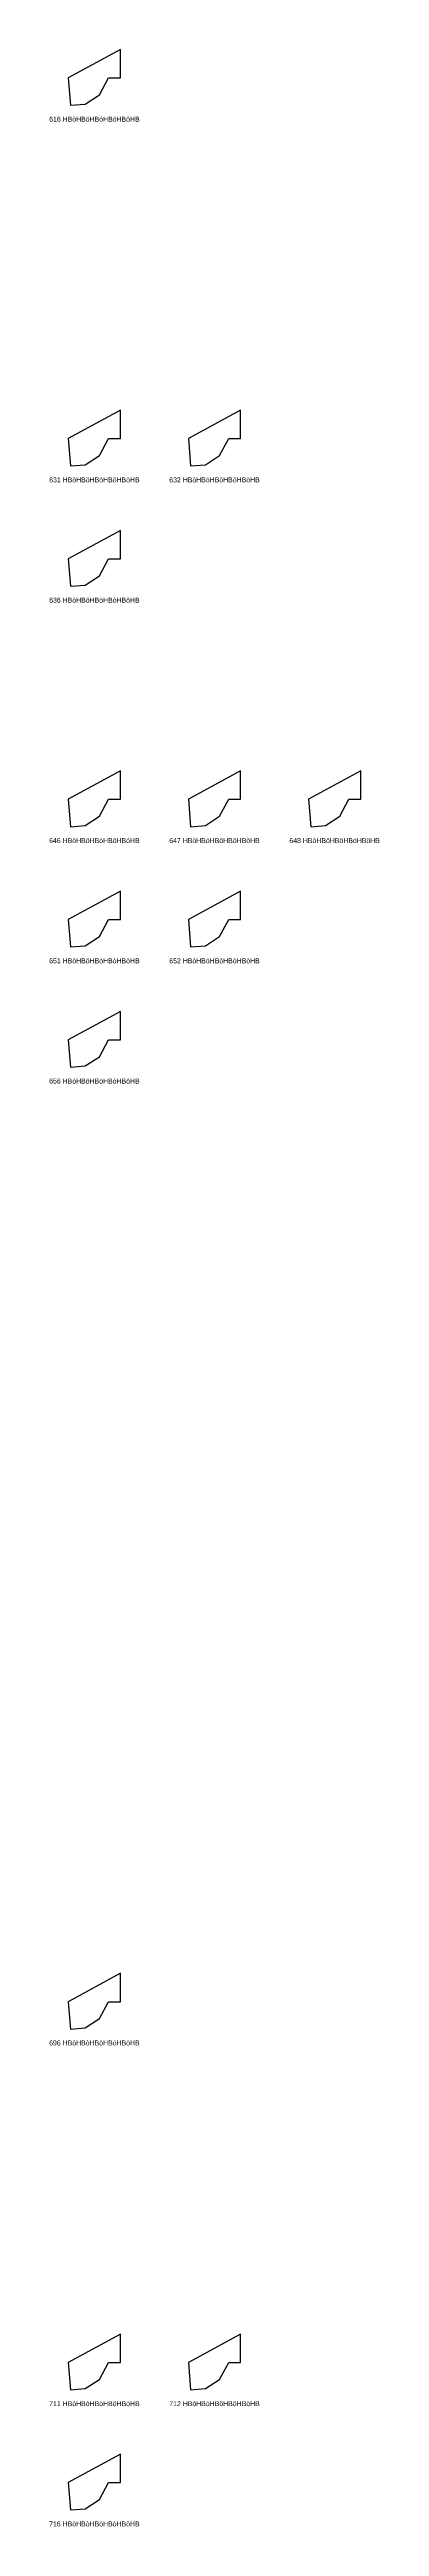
# Model space of a CAD drawing. Header units: millimetres. Extents: x 122552 to 1654769, y -10280102 to 62068.
# Drawn here: x 1530125 to 1603333, y -6802639 to -6253667 of the extents above; entities that cross this region are included whole.
import ezdxf
from ezdxf.enums import TextEntityAlignment as Align

# ---------------------------------------------------------------- set-up
doc = ezdxf.new("R2010")
doc.units = ezdxf.units.MM
doc.styles.add('Arial', font='arial_0.ttf')

msp = doc.modelspace()

# ---------------------------------------------------------------- linework, layer by layer
for points in [[(1543239, -6259955), (1545875, -6259955), (1545875, -6253667), (1534288, -6259955), (1534768, -6266014), (1538056, -6265753), (1541203, -6263708)], [(1543239, -6339901), (1545875, -6339901), (1545875, -6333613), (1534288, -6339901), (1534768, -6345960), (1538056, -6345699), (1541203, -6343654)], [(1569888, -6339901), (1572524, -6339901), (1572524, -6333613), (1560937, -6339901), (1561417, -6345960), (1564705, -6345699), (1567851, -6343654)], [(1543239, -6366550), (1545875, -6366550), (1545875, -6360262), (1534288, -6366550), (1534768, -6372608), (1538056, -6372348), (1541203, -6370303)], [(1543239, -6419847), (1545875, -6419847), (1545875, -6413559), (1534288, -6419847), (1534768, -6425906), (1538056, -6425645), (1541203, -6423600)], [(1569888, -6419847), (1572524, -6419847), (1572524, -6413559), (1560937, -6419847), (1561417, -6425906), (1564705, -6425645), (1567851, -6423600)], [(1596536, -6419847), (1599173, -6419847), (1599173, -6413559), (1587585, -6419847), (1588066, -6425906), (1591354, -6425645), (1594500, -6423600)], [(1543239, -6446496), (1545875, -6446496), (1545875, -6440208), (1534288, -6446496), (1534768, -6452554), (1538056, -6452294), (1541203, -6450249)], [(1569888, -6446496), (1572524, -6446496), (1572524, -6440208), (1560937, -6446496), (1561417, -6452554), (1564705, -6452294), (1567851, -6450249)], [(1543239, -6473145), (1545875, -6473145), (1545875, -6466856), (1534288, -6473145), (1534768, -6479203), (1538056, -6478942), (1541203, -6476897)], [(1543239, -6686334), (1545875, -6686334), (1545875, -6680046), (1534288, -6686334), (1534768, -6692392), (1538056, -6692132), (1541203, -6690087)], [(1543239, -6766280), (1545875, -6766280), (1545875, -6759992), (1534288, -6766280), (1534768, -6772338), (1538056, -6772078), (1541203, -6770033)], [(1569888, -6766280), (1572524, -6766280), (1572524, -6759992), (1560937, -6766280), (1561417, -6772338), (1564705, -6772078), (1567851, -6770033)], [(1543239, -6792929), (1545875, -6792929), (1545875, -6786640), (1534288, -6792929), (1534768, -6798987), (1538056, -6798726), (1541203, -6796681)]]:
    msp.add_lwpolyline(points, close=True)

# ---------------------------------------------------------------- texts
at = {"style": 'Arial'}
for s, p in [('616 HBòHBöHBóHBöHBöHB', (1540082, -6269100)), ('631 HBòHBöHBòHBöHBòHB', (1540082, -6349046)), ('632 HBòHBöHBòHBöHBöHB', (1566730, -6349046)), ('636 HBòHBöHBòHBòHBöHB', (1540082, -6375695)), ('646 HBòHBöHBöHBöHBóHB', (1540082, -6428992)), ('647 HBòHBöHBöHBöHBòHB', (1566730, -6428992)), ('648 HBòHBöHBöHBöHBöHB', (1593379, -6428992)), ('651 HBòHBöHBöHBòHBòHB', (1540082, -6455641)), ('652 HBòHBöHBöHBòHBöHB', (1566730, -6455641)), ('656 HBòHBöHBöHBóHBöHB', (1540082, -6482290)), ('696 HBòHBòHBòHBöHBöHB', (1540082, -6695479)), ('711 HBòHBòHBöHBöHBòHB', (1540082, -6775425)), ('712 HBòHBòHBöHBöHBöHB', (1566730, -6775425)), ('716 HBòHBòHBöHBòHBöHB', (1540082, -6802074))]:
    msp.add_text(s, height=1100, dxfattribs=at).set_placement(p, align=Align.MIDDLE_CENTER)

doc.saveas('drawing.dxf')
